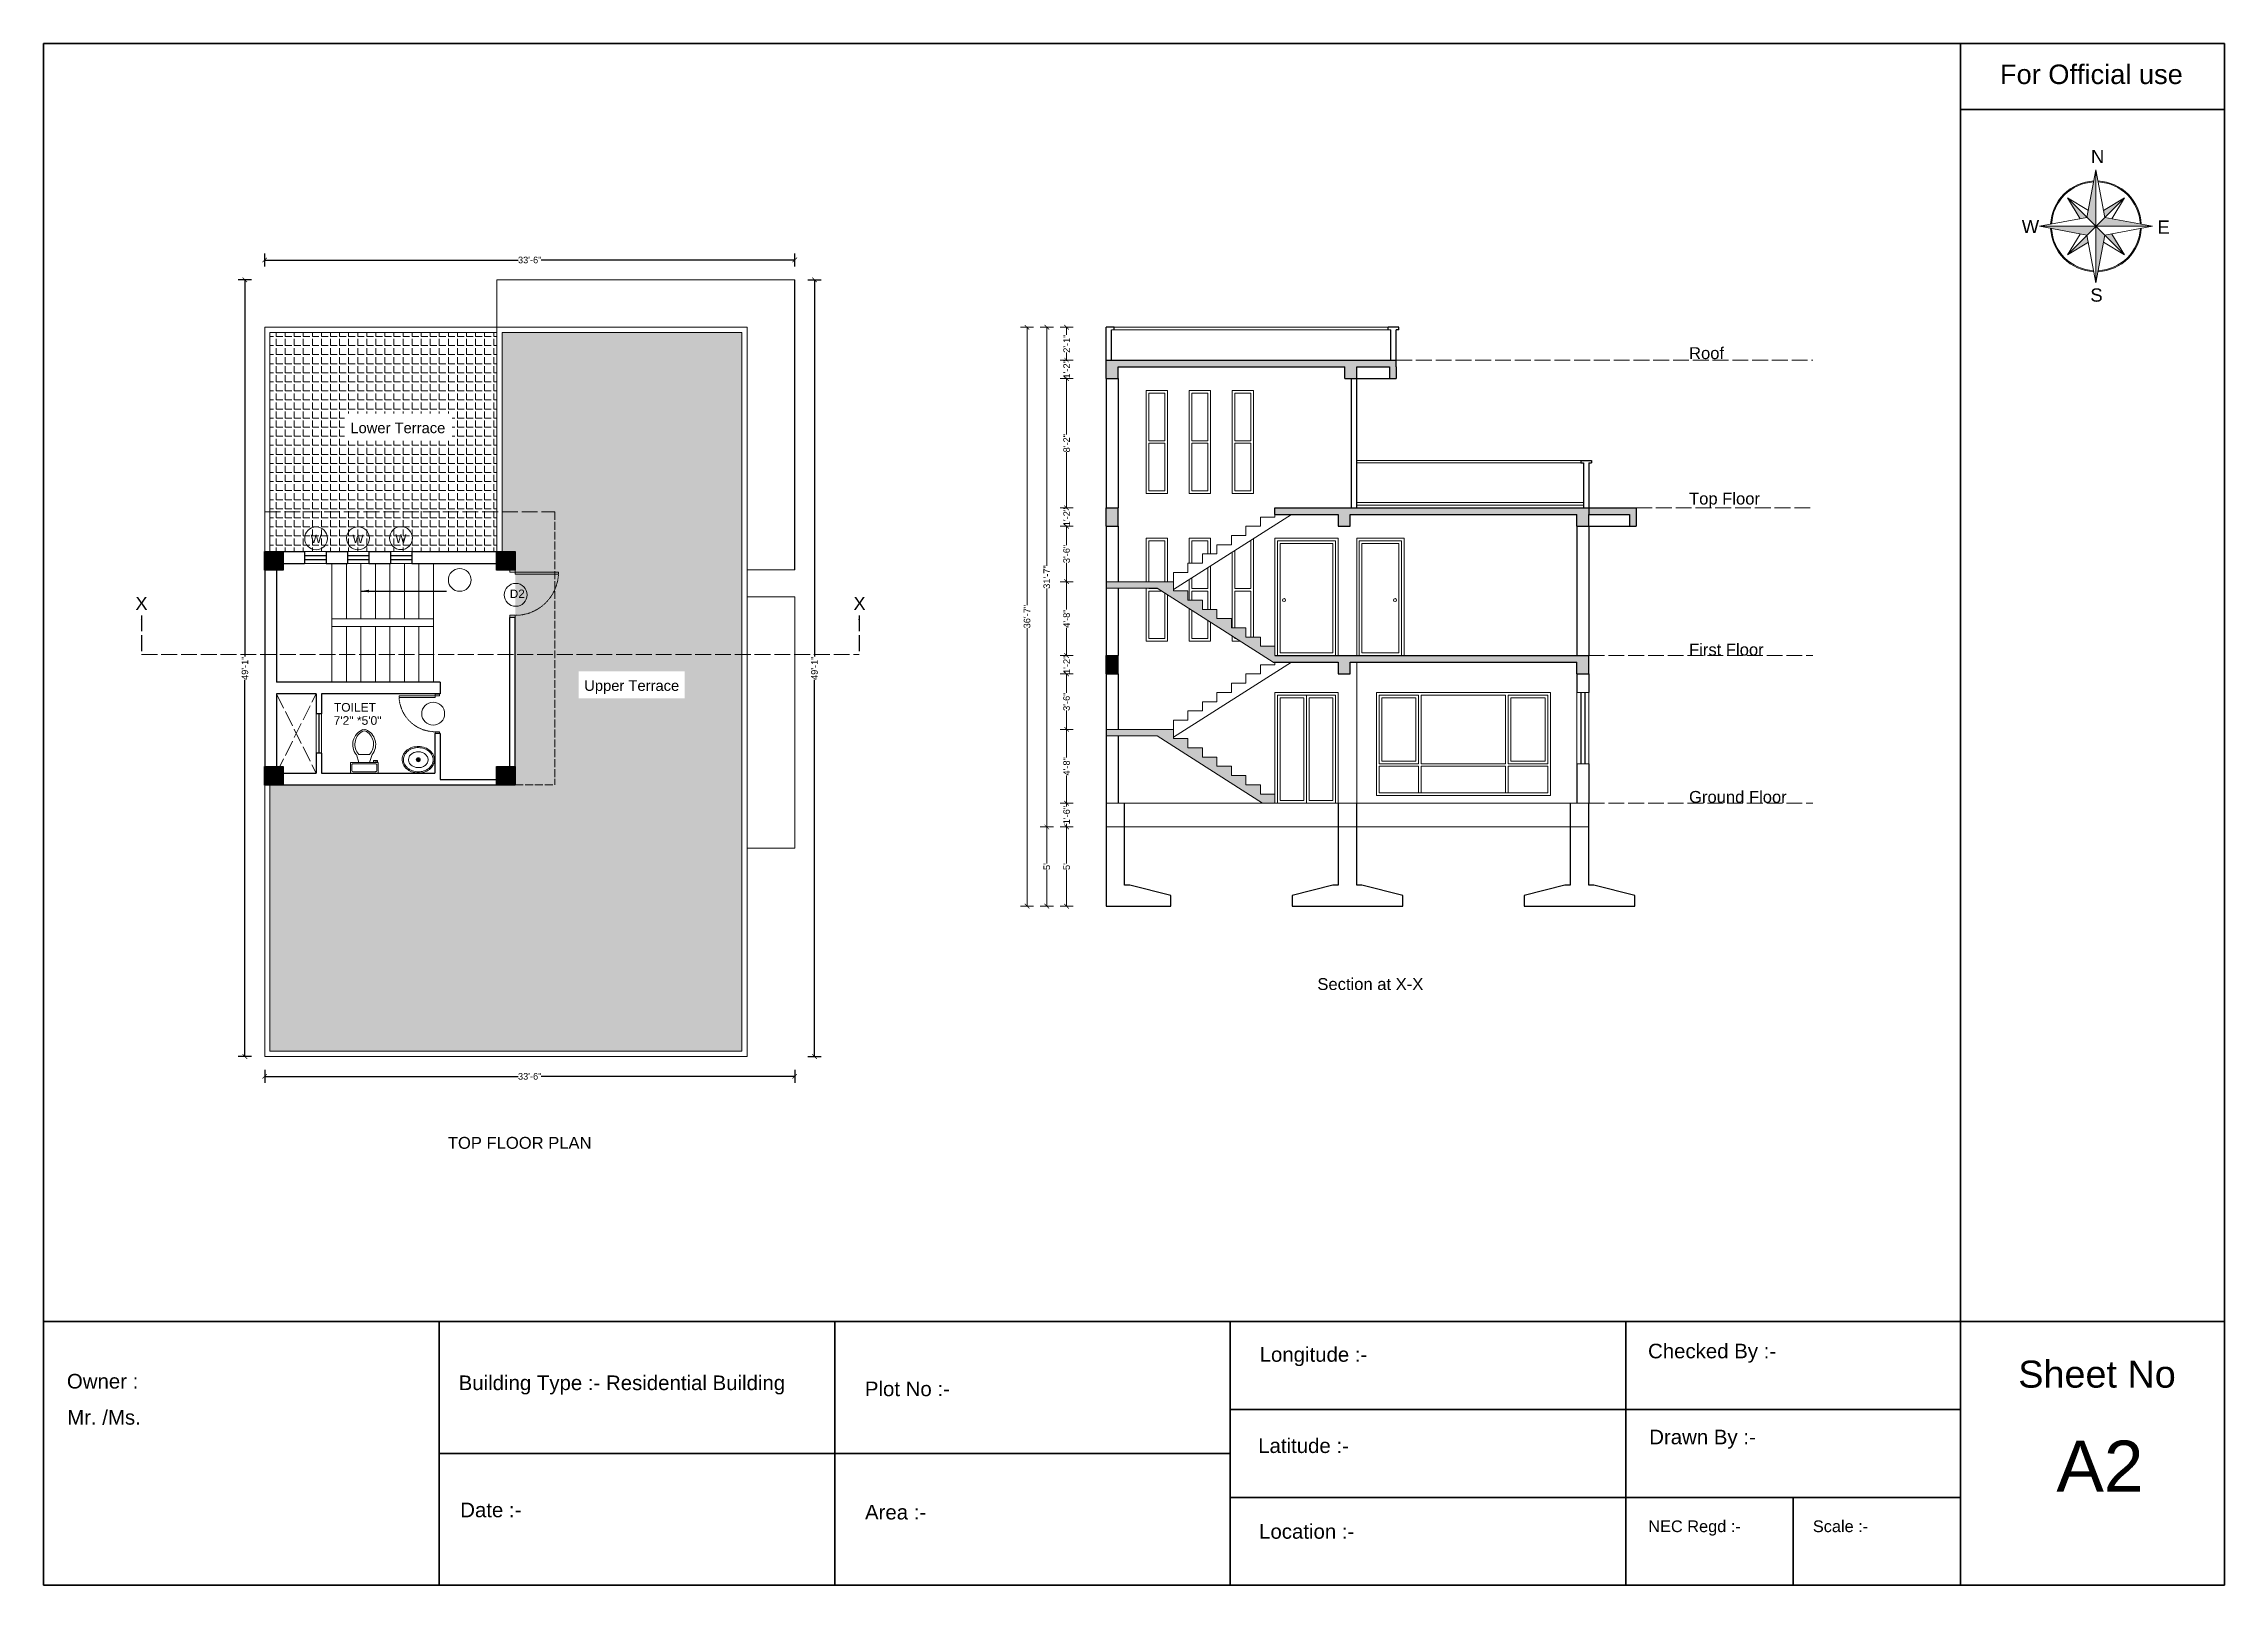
# Model space of a CAD drawing. Header units: inches. Extents: x 2970 to 17976, y 9207 to 14243.
# Drawn here: x 12003 to 13657, y 11276 to 12445 of the extents above; entities that cross this region are included whole.
import ezdxf

# ---------------------------------------------------------------- set-up
doc = ezdxf.new("R2010")
doc.units = ezdxf.units.IN
doc.header["$PDMODE"] = 34
doc.linetypes.add('ACAD_ISO02W100', pattern=[15, 12, -3])
doc.linetypes.add('HIDDEN4', pattern=[0.09375, 0.0625, -0.03125])
for name, color, linetype, lineweight in [('balcony', 212, 'Continuous', 13), ('boundary line', 20, 'Continuous', 35), ('DIMENSION', 134, 'Continuous', 15), ('ele front', 30, 'Continuous', 13), ('elev back', 170, 'Continuous', 9), ('footing', 234, 'Continuous', 30), ('furniture', 11, 'Continuous', 13), ('hatch', 183, 'Continuous', 5), ('hatch 2', 103, 'ACAD_ISO02W100', 13), ('north', 18, 'Continuous', 13), ('opening elevation', 203, 'Continuous', 13), ('pillar', 40, 'Continuous', 30), ('section', 231, 'ACAD_ISO02W100', 15), ('Slab and beam', 222, 'Continuous', 30), ('stairs', 4, 'Continuous', 13), ('TEXT', 30, 'Continuous', 13), ('TOP', 62, 'Continuous', 9), ('wall', 60, 'Continuous', 30), ('window section', 185, 'Continuous', 30), ('window sill', 103, 'Continuous', 13)]:
    doc.layers.add(name, color=color, linetype=linetype, lineweight=lineweight)
doc.styles.get("Standard").update_dxf_attribs({"font": 'arial.ttf'})
doc.dimstyles.get("Standard").update_dxf_attribs({"dimtxt": 5, "dimasz": 3.5, "dimexe": 5, "dimexo": 3, "dimgap": 0.09, "dimtad": 0, "dimdec": 0, "dimzin": 0, "dimdsep": 46, "dimlunit": 4, "dimtxsty": 'Standard', "dimblk": 'ARCHTICK', "dimcen": 0.09, "dimadec": 0, "dimazin": 0, "dimtfac": 1, "dimtdec": 0, "dimtofl": 0, "dimtmove": 0, "dimatfit": 3, "dimfxl": 5, "dimfxlon": 1, "dimtolj": 1, "dimtzin": 0, "dimarcsym": 0})

msp = doc.modelspace()

# ---------------------------------------------------------------- texts
at = {"layer": 'TEXT', "attachment_point": 1}
for s, width, gutter_width, insert, char_height in [('For Official use', 147.687, 73.8, (13486.4, 12429.1), 14.765), ('Longitude :-', 110.765, 55.4, (12924.9, 11456.6), 11.074), ('Checked By :- ', 110.765, 55.4, (13219.5, 11459.2), 11.074), ('Sheet No ', 134.002, 5.68, (13500.3, 11446.4), 20.51), ('Owner :', 110.765, 55.4, (12020.3, 11436.3), 11.07), ('Building Type :- Residential Building ', 287.041, 55.4, (12317.4, 11435.1), 11.074), ('Plot No :-', 110.765, 55.4, (12625.5, 11430.5), 11.07), ('Mr. /Ms.', 110.765, 55.4, (12020.5, 11408.9), 11.07), ('Latitude :-', 110.765, 55.4, (12923.8, 11387.4), 11.074), ('Drawn By :-', 110.765, 55.4, (13220.4, 11394), 11.074), ('A2', 71.576, 193.3, (13529.2, 11385.7), 38.67), ('Date :-', 110.765, 55.4, (12318.6, 11338.7), 11.07), ('Area :-', 110.765, 55.4, (12625.6, 11337), 11.07), ('Location :-', 110.765, 55.4, (12924.5, 11322.4), 11.074), ('NEC Regd :-', 88.612, 44.3, (13219.7, 11325.2), 8.859), ('Scale :-', 88.612, 44.3, (13344.5, 11325.2), 8.86)]:
    msp.add_mtext_dynamic_manual_height_columns(s, width=width, gutter_width=gutter_width, heights=[0], dxfattribs=dict(at, insert=insert, char_height=char_height))

# ---------------------------------------------------------------- blocks, each defined once
blk = doc.blocks.new('pillar')
h = blk.add_hatch(color=256)
h.dxf.hatch_style = 1
h.paths.add_polyline_path([(2623, 2262.4), (2637, 2262.4), (2637, 2276.4), (2623, 2276.4)])
blk.add_lwpolyline([(2623, 2276.4), (2637, 2276.4), (2637, 2262.4), (2623, 2262.4)], close=True)
blk = doc.blocks.new('Sink - Oval top')
for p, q in [((-1, 0), (1, 0)), ((0, 1), (0, -1))]:
    blk.add_line(p, q)
at = {"linetype": 'Continuous'}
for points in [[(-12.2, 0.4, 0.117634), (-11.5, -3.4, 0.104469), (-8.9, -6.8, 0.090016), (-5.1, -9.1, 0.08192), (-0.3, -10, 0.08192), (4.5, -9.4, 0.090016), (8.4, -7.4, 0.104469), (11.2, -4.1, 0.117634), (12.2, -0.4, 0.117634), (11.5, 3.4, 0.104469), (8.9, 6.8, 0.090016), (5.1, 9.1, 0.08192), (0.3, 10, 0.08192), (-4.5, 9.4, 0.090016), (-8.4, 7.4, 0.104469), (-11.2, 4.1, 0.117634)], [(-11.3, 0.2, 0.118622), (-10.5, -3.3, 0.104678), (-8.1, -6.4, 0.089562), (-4.5, -8.4, 0.081185), (-0.1, -9.2, 0.081185), (4.3, -8.5, 0.089562), (7.9, -6.6, 0.104678), (10.4, -3.5, 0.118622), (11.3, -0.2, 0.118622), (10.5, 3.3, 0.104678), (8.1, 6.4, 0.089562), (4.5, 8.4, 0.081185), (0.1, 9.2, 0.081185), (-4.3, 8.5, 0.089562), (-7.9, 6.6, 0.104678), (-10.4, 3.5, 0.118622)], [(-7.4, 0.1, 0.118283), (-6.9, -2.2, 0.104607), (-5.3, -4.2, 0.089718), (-3, -5.5, 0.081436), (-0.1, -6, 0.081436), (2.8, -5.6, 0.089718), (5.2, -4.3, 0.104607), (6.9, -2.3, 0.118283), (7.4, -0.1, 0.118283), (6.9, 2.2, 0.104607), (5.3, 4.2, 0.089718), (3, 5.5, 0.081436), (0.1, 6, 0.081436), (-2.8, 5.6, 0.089718), (-5.2, 4.3, 0.104607), (-6.9, 2.3, 0.118283)]]:
    blk.add_lwpolyline(points, format="xyb", close=True, dxfattribs=at)
for radius in [1.5, 1]:
    blk.add_circle((0, 0), radius)
blk = doc.blocks.new('Toilet - top')
for p, q in [((-10, -8.5), (-8, -8.5)), ((-10, -9.5), (-10, -8.5)), ((-7, -9.5), (-10, -9.5)), ((-8, -8.5), (-8, -8)), ((-7, -8), (-7, -9.5)), ((-4, -8), (-6, -14)), ((4, -14), (-4, -14)), ((4, -8), (6, -14)), ((9.5, -6), (9.5, -2))]:
    blk.add_line(p, q)
blk.add_lwpolyline([(10.5, -8), (10.5, 0), (-10.5, 0), (-10.5, -8)], close=True)
for points in [[(-9.5, -2), (-9.5, -6)], [(8.5, -1), (-8.5, -1)], [(-8.5, -7), (8.5, -7)]]:
    blk.add_lwpolyline(points)
for centre, radius, start, end in [((-8.6, -1.9), 0.884, 81.8699, 188.1301), ((-8.6, -6.1), 0.884, 171.8699, 278.1301), ((3.5, -21.6), 12.2, 141.4691, 247.9714), ((4.2, -21.8), 11.3, 136.3677, 238.9468), ((-3.5, -21.6), 12.2, 292.0284, 38.5307), ((-4.2, -21.8), 11.3, 301.053, 43.6321), ((8.6, -1.9), 0.884, 351.8699, 98.1301), ((8.6, -6.1), 0.884, 261.8699, 8.1301), ((0, -27.9), 4, 245.7318, 294.2682), ((0, -29), 4, 254.8605, 285.1395)]:
    blk.add_arc(centre, radius, start, end)
blk = doc.blocks.new('A$C0CE462CD')
for p, q in [((860, 100), (860, 0)), ((860, 0), (894, 0))]:
    blk.add_line(p, q)
for points in [[(860, 100), (860, 920), (818, 920), (818, 100)], [(0, 10), (6, 10), (6, 90), (0, 90)], [(894, 10), (900, 10), (900, 90), (894, 90)]]:
    blk.add_lwpolyline(points, close=True)
for points in [[(6, 0), (40, 0), (40, 100), (6, 100)], [(6, 100), (6, 0)], [(860, 100), (894, 100), (894, 0)]]:
    blk.add_lwpolyline(points)
at = {"linetype": 'HIDDEN4'}
blk.add_arc((859, 102), 819, 92.8508, 180.1309, dxfattribs=at)
blk = doc.blocks.new('_ArchTick')
at = {"color": 0, "linetype": 'ByBlock', "const_width": 0.15}
blk.add_lwpolyline([(-0.5, -0.5), (0.5, 0.5)], dxfattribs=at)
blk = doc.blocks.new('*D81')
at = {"layer": 'Defpoints', "color": 0, "transparency": 16777216}
for p in [(4368.9, 4965.7), (4368.9, 4376.7), (4383.9, 4376.7)]:
    blk.add_point(p, dxfattribs=at)
at = {"layer": 'DIMENSION', "color": 0, "lineweight": -2, "transparency": 16777216}
for p, q in [((4378.9, 4965.7), (4388.9, 4965.7)), ((4383.9, 4965.7), (4383.9, 4680)), ((4383.9, 4376.7), (4383.9, 4662.4)), ((4378.9, 4376.7), (4388.9, 4376.7))]:
    blk.add_line(p, q, dxfattribs=at)
at = {"layer": 'DIMENSION', "color": 0, "lineweight": -2, "transparency": 16777216, "xscale": 3.5, "yscale": 3.5, "zscale": 3.5}
for p, rotation in [((4383.9, 4965.7), 90), ((4383.9, 4376.7), 270)]:
    blk.add_blockref('_ArchTick', p, dxfattribs=dict(at, rotation=rotation))
at = {"layer": 'DIMENSION', "color": 0, "transparency": 16777216, "insert": (4383.9, 4671.2), "char_height": 5, "attachment_point": 5, "rotation": 90}
blk.add_mtext('\\A1;49\'-1"', dxfattribs=at)
blk = doc.blocks.new('*D200')
at = {"layer": 'Defpoints', "color": 0, "transparency": 16777216}
for p in [(3966.9, 4376.7), (4368.9, 4376.7), (4368.9, 4361.7)]:
    blk.add_point(p, dxfattribs=at)
at = {"layer": 'DIMENSION', "color": 0, "lineweight": -2, "transparency": 16777216}
for p, q in [((3966.9, 4366.7), (3966.9, 4356.7)), ((4368.9, 4366.7), (4368.9, 4356.7)), ((3966.9, 4361.7), (4159.2, 4361.7)), ((4368.9, 4361.7), (4176.5, 4361.7))]:
    blk.add_line(p, q, dxfattribs=at)
at = {"layer": 'DIMENSION', "color": 0, "lineweight": -2, "transparency": 16777216, "xscale": 3.5, "yscale": 3.5, "zscale": 3.5, "rotation": 180}
blk.add_blockref('_ArchTick', (3966.9, 4361.7), dxfattribs=at)
at = {"layer": 'DIMENSION', "color": 0, "lineweight": -2, "transparency": 16777216, "xscale": 3.5, "yscale": 3.5, "zscale": 3.5}
blk.add_blockref('_ArchTick', (4368.9, 4361.7), dxfattribs=at)
at = {"layer": 'DIMENSION', "color": 0, "transparency": 16777216, "insert": (4167.9, 4361.7), "char_height": 5, "attachment_point": 5}
blk.add_mtext('\\A1;33\'-6"', dxfattribs=at)
blk = doc.blocks.new('*D201')
at = {"layer": 'Defpoints', "color": 0, "transparency": 16777216}
for p in [(4368.9, 4980.7), (3966.9, 4929.7), (4368.9, 4929.7)]:
    blk.add_point(p, dxfattribs=at)
at = {"layer": 'DIMENSION', "color": 0, "lineweight": -2, "transparency": 16777216}
for p, q in [((3966.9, 4975.7), (3966.9, 4985.7)), ((3966.9, 4980.7), (4159.2, 4980.7)), ((4368.9, 4980.7), (4176.5, 4980.7)), ((4368.9, 4975.7), (4368.9, 4985.7))]:
    blk.add_line(p, q, dxfattribs=at)
at = {"layer": 'DIMENSION', "color": 0, "lineweight": -2, "transparency": 16777216, "xscale": 3.5, "yscale": 3.5, "zscale": 3.5, "rotation": 180}
blk.add_blockref('_ArchTick', (3966.9, 4980.7), dxfattribs=at)
at = {"layer": 'DIMENSION', "color": 0, "lineweight": -2, "transparency": 16777216, "xscale": 3.5, "yscale": 3.5, "zscale": 3.5}
blk.add_blockref('_ArchTick', (4368.9, 4980.7), dxfattribs=at)
at = {"layer": 'DIMENSION', "color": 0, "transparency": 16777216, "insert": (4167.9, 4980.7), "char_height": 5, "attachment_point": 5}
blk.add_mtext('\\A1;33\'-6"', dxfattribs=at)
blk = doc.blocks.new('*D202')
at = {"layer": 'Defpoints', "color": 0, "transparency": 16777216}
for p in [(3951.9, 4965.7), (3966.9, 4965.7), (3966.9, 4376.7)]:
    blk.add_point(p, dxfattribs=at)
at = {"layer": 'DIMENSION', "color": 0, "lineweight": -2, "transparency": 16777216}
for p, q in [((3956.9, 4965.7), (3946.9, 4965.7)), ((3951.9, 4965.7), (3951.9, 4680)), ((3951.9, 4376.7), (3951.9, 4662.4)), ((3956.9, 4376.7), (3946.9, 4376.7))]:
    blk.add_line(p, q, dxfattribs=at)
at = {"layer": 'DIMENSION', "color": 0, "lineweight": -2, "transparency": 16777216, "xscale": 3.5, "yscale": 3.5, "zscale": 3.5}
for p, rotation in [((3951.9, 4965.7), 90), ((3951.9, 4376.7), 270)]:
    blk.add_blockref('_ArchTick', p, dxfattribs=dict(at, rotation=rotation))
at = {"layer": 'DIMENSION', "color": 0, "transparency": 16777216, "insert": (3951.9, 4671.2), "char_height": 5, "attachment_point": 5, "rotation": 90}
blk.add_mtext('\\A1;49\'-1"', dxfattribs=at)
blk = doc.blocks.new('*D224')
at = {"layer": 'Defpoints', "color": 0, "transparency": 16777216}
for p in [(14527.2, 12949.2), (14557.2, 12949.2), (14557.2, 12889.2)]:
    blk.add_point(p, dxfattribs=at)
at = {"layer": 'DIMENSION', "color": 0, "lineweight": -2, "transparency": 16777216}
for p, q in [((14532.2, 12949.2), (14522.2, 12949.2)), ((14527.2, 12949.2), (14527.2, 12921.6)), ((14527.2, 12889.2), (14527.2, 12916.8)), ((14532.2, 12889.2), (14522.2, 12889.2))]:
    blk.add_line(p, q, dxfattribs=at)
at = {"layer": 'DIMENSION', "color": 0, "lineweight": -2, "transparency": 16777216, "xscale": 3.5, "yscale": 3.5, "zscale": 3.5}
for p, rotation in [((14527.2, 12949.2), 90), ((14527.2, 12889.2), 270)]:
    blk.add_blockref('_ArchTick', p, dxfattribs=dict(at, rotation=rotation))
at = {"layer": 'DIMENSION', "color": 0, "transparency": 16777216, "insert": (14527.2, 12919.2), "char_height": 5, "attachment_point": 5, "rotation": 90}
blk.add_mtext("\\A1;5'", dxfattribs=at)
blk = doc.blocks.new('*D225')
at = {"layer": 'Defpoints', "color": 0, "transparency": 16777216}
for p in [(14527.2, 12967.2), (14557.2, 12967.2), (14557.2, 12949.2)]:
    blk.add_point(p, dxfattribs=at)
at = {"layer": 'DIMENSION', "color": 0, "lineweight": -2, "transparency": 16777216}
for p, q in [((14532.2, 12967.2), (14522.2, 12967.2)), ((14527.2, 12967.2), (14527.2, 12964.7)), ((14527.2, 12949.2), (14527.2, 12951.7)), ((14532.2, 12949.2), (14522.2, 12949.2))]:
    blk.add_line(p, q, dxfattribs=at)
at = {"layer": 'DIMENSION', "color": 0, "lineweight": -2, "transparency": 16777216, "xscale": 3.5, "yscale": 3.5, "zscale": 3.5}
for p, rotation in [((14527.2, 12967.2), 90), ((14527.2, 12949.2), 270)]:
    blk.add_blockref('_ArchTick', p, dxfattribs=dict(at, rotation=rotation))
at = {"layer": 'DIMENSION', "color": 0, "transparency": 16777216, "insert": (14527.2, 12958.2), "char_height": 5, "attachment_point": 5, "rotation": 90}
blk.add_mtext('\\A1;1\'-6"', dxfattribs=at)
blk = doc.blocks.new('*D226')
at = {"layer": 'Defpoints', "color": 0, "transparency": 16777216}
for p in [(14527.2, 13023.2), (14557.2, 13023.2), (14557.2, 12967.2)]:
    blk.add_point(p, dxfattribs=at)
at = {"layer": 'DIMENSION', "color": 0, "lineweight": -2, "transparency": 16777216}
for p, q in [((14532.2, 13023.2), (14522.2, 13023.2)), ((14527.2, 13023.2), (14527.2, 13002)), ((14527.2, 12967.2), (14527.2, 12988.3)), ((14532.2, 12967.2), (14522.2, 12967.2))]:
    blk.add_line(p, q, dxfattribs=at)
at = {"layer": 'DIMENSION', "color": 0, "lineweight": -2, "transparency": 16777216, "xscale": 3.5, "yscale": 3.5, "zscale": 3.5}
for p, rotation in [((14527.2, 13023.2), 90), ((14527.2, 12967.2), 270)]:
    blk.add_blockref('_ArchTick', p, dxfattribs=dict(at, rotation=rotation))
at = {"layer": 'DIMENSION', "color": 0, "transparency": 16777216, "insert": (14527.2, 12995.2), "char_height": 5, "attachment_point": 5, "rotation": 90}
blk.add_mtext('\\A1;4\'-8"', dxfattribs=at)
blk = doc.blocks.new('*D227')
at = {"layer": 'Defpoints', "color": 0, "transparency": 16777216}
for p in [(14527.2, 13065.2), (14557.2, 13065.2), (14557.2, 13023.2)]:
    blk.add_point(p, dxfattribs=at)
at = {"layer": 'DIMENSION', "color": 0, "lineweight": -2, "transparency": 16777216}
for p, q in [((14532.2, 13065.2), (14522.2, 13065.2)), ((14527.2, 13065.2), (14527.2, 13050.9)), ((14527.2, 13023.2), (14527.2, 13037.4)), ((14532.2, 13023.2), (14522.2, 13023.2))]:
    blk.add_line(p, q, dxfattribs=at)
at = {"layer": 'DIMENSION', "color": 0, "lineweight": -2, "transparency": 16777216, "xscale": 3.5, "yscale": 3.5, "zscale": 3.5}
for p, rotation in [((14527.2, 13065.2), 90), ((14527.2, 13023.2), 270)]:
    blk.add_blockref('_ArchTick', p, dxfattribs=dict(at, rotation=rotation))
at = {"layer": 'DIMENSION', "color": 0, "transparency": 16777216, "insert": (14527.2, 13044.2), "char_height": 5, "attachment_point": 5, "rotation": 90}
blk.add_mtext('\\A1;3\'-6"', dxfattribs=at)
blk = doc.blocks.new('*D228')
at = {"layer": 'Defpoints', "color": 0, "transparency": 16777216}
for p in [(14527.2, 13079.2), (14557.2, 13079.2), (14557.2, 13065.2)]:
    blk.add_point(p, dxfattribs=at)
at = {"layer": 'DIMENSION', "color": 0, "lineweight": -2, "transparency": 16777216}
for p, q in [((14532.2, 13079.2), (14522.2, 13079.2)), ((14527.2, 13079.2), (14527.2, 13078.7)), ((14532.2, 13065.2), (14522.2, 13065.2)), ((14527.2, 13065.2), (14527.2, 13065.7))]:
    blk.add_line(p, q, dxfattribs=at)
at = {"layer": 'DIMENSION', "color": 0, "lineweight": -2, "transparency": 16777216, "xscale": 3.5, "yscale": 3.5, "zscale": 3.5}
for p, rotation in [((14527.2, 13079.2), 90), ((14527.2, 13065.2), 270)]:
    blk.add_blockref('_ArchTick', p, dxfattribs=dict(at, rotation=rotation))
at = {"layer": 'DIMENSION', "color": 0, "transparency": 16777216, "insert": (14527.2, 13072.2), "char_height": 5, "attachment_point": 5, "rotation": 90}
blk.add_mtext('\\A1;1\'-2"', dxfattribs=at)
blk = doc.blocks.new('*D229')
at = {"layer": 'Defpoints', "color": 0, "transparency": 16777216}
for p in [(14527.2, 13135.2), (14557.2, 13135.2), (14557.2, 13079.2)]:
    blk.add_point(p, dxfattribs=at)
at = {"layer": 'DIMENSION', "color": 0, "lineweight": -2, "transparency": 16777216}
for p, q in [((14532.2, 13135.2), (14522.2, 13135.2)), ((14527.2, 13135.2), (14527.2, 13114)), ((14527.2, 13079.2), (14527.2, 13100.3)), ((14532.2, 13079.2), (14522.2, 13079.2))]:
    blk.add_line(p, q, dxfattribs=at)
at = {"layer": 'DIMENSION', "color": 0, "lineweight": -2, "transparency": 16777216, "xscale": 3.5, "yscale": 3.5, "zscale": 3.5}
for p, rotation in [((14527.2, 13135.2), 90), ((14527.2, 13079.2), 270)]:
    blk.add_blockref('_ArchTick', p, dxfattribs=dict(at, rotation=rotation))
at = {"layer": 'DIMENSION', "color": 0, "transparency": 16777216, "insert": (14527.2, 13107.2), "char_height": 5, "attachment_point": 5, "rotation": 90}
blk.add_mtext('\\A1;4\'-8"', dxfattribs=at)
blk = doc.blocks.new('*D230')
at = {"layer": 'Defpoints', "color": 0, "transparency": 16777216}
for p in [(14527.2, 13177.2), (14557.2, 13177.2), (14557.2, 13135.2)]:
    blk.add_point(p, dxfattribs=at)
at = {"layer": 'DIMENSION', "color": 0, "lineweight": -2, "transparency": 16777216}
for p, q in [((14532.2, 13177.2), (14522.2, 13177.2)), ((14527.2, 13177.2), (14527.2, 13162.9)), ((14527.2, 13135.2), (14527.2, 13149.4)), ((14532.2, 13135.2), (14522.2, 13135.2))]:
    blk.add_line(p, q, dxfattribs=at)
at = {"layer": 'DIMENSION', "color": 0, "lineweight": -2, "transparency": 16777216, "xscale": 3.5, "yscale": 3.5, "zscale": 3.5}
for p, rotation in [((14527.2, 13177.2), 90), ((14527.2, 13135.2), 270)]:
    blk.add_blockref('_ArchTick', p, dxfattribs=dict(at, rotation=rotation))
at = {"layer": 'DIMENSION', "color": 0, "transparency": 16777216, "insert": (14527.2, 13156.2), "char_height": 5, "attachment_point": 5, "rotation": 90}
blk.add_mtext('\\A1;3\'-6"', dxfattribs=at)
blk = doc.blocks.new('*D231')
at = {"layer": 'Defpoints', "color": 0, "transparency": 16777216}
for p in [(14527.2, 13191.2), (14557.2, 13191.2), (14557.2, 13177.2)]:
    blk.add_point(p, dxfattribs=at)
at = {"layer": 'DIMENSION', "color": 0, "lineweight": -2, "transparency": 16777216}
for p, q in [((14532.2, 13191.2), (14522.2, 13191.2)), ((14527.2, 13191.2), (14527.2, 13190.7)), ((14532.2, 13177.2), (14522.2, 13177.2)), ((14527.2, 13177.2), (14527.2, 13177.7))]:
    blk.add_line(p, q, dxfattribs=at)
at = {"layer": 'DIMENSION', "color": 0, "lineweight": -2, "transparency": 16777216, "xscale": 3.5, "yscale": 3.5, "zscale": 3.5}
for p, rotation in [((14527.2, 13191.2), 90), ((14527.2, 13177.2), 270)]:
    blk.add_blockref('_ArchTick', p, dxfattribs=dict(at, rotation=rotation))
at = {"layer": 'DIMENSION', "color": 0, "transparency": 16777216, "insert": (14527.2, 13184.2), "char_height": 5, "attachment_point": 5, "rotation": 90}
blk.add_mtext('\\A1;1\'-2"', dxfattribs=at)
blk = doc.blocks.new('*D232')
at = {"layer": 'Defpoints', "color": 0, "transparency": 16777216}
for p in [(14527.2, 13289.2), (14557.2, 13289.2), (14557.2, 13191.2)]:
    blk.add_point(p, dxfattribs=at)
at = {"layer": 'DIMENSION', "color": 0, "lineweight": -2, "transparency": 16777216}
for p, q in [((14532.2, 13289.2), (14522.2, 13289.2)), ((14527.2, 13289.2), (14527.2, 13246.9)), ((14527.2, 13191.2), (14527.2, 13233.4)), ((14532.2, 13191.2), (14522.2, 13191.2))]:
    blk.add_line(p, q, dxfattribs=at)
at = {"layer": 'DIMENSION', "color": 0, "lineweight": -2, "transparency": 16777216, "xscale": 3.5, "yscale": 3.5, "zscale": 3.5}
for p, rotation in [((14527.2, 13289.2), 90), ((14527.2, 13191.2), 270)]:
    blk.add_blockref('_ArchTick', p, dxfattribs=dict(at, rotation=rotation))
at = {"layer": 'DIMENSION', "color": 0, "transparency": 16777216, "insert": (14527.2, 13240.2), "char_height": 5, "attachment_point": 5, "rotation": 90}
blk.add_mtext('\\A1;8\'-2"', dxfattribs=at)
blk = doc.blocks.new('*D233')
at = {"layer": 'Defpoints', "color": 0, "transparency": 16777216}
for p in [(14527.2, 13303.2), (14557.2, 13303.2), (14557.2, 13289.2)]:
    blk.add_point(p, dxfattribs=at)
at = {"layer": 'DIMENSION', "color": 0, "lineweight": -2, "transparency": 16777216}
for p, q in [((14532.2, 13303.2), (14522.2, 13303.2)), ((14527.2, 13303.2), (14527.2, 13302.7)), ((14532.2, 13289.2), (14522.2, 13289.2)), ((14527.2, 13289.2), (14527.2, 13289.7))]:
    blk.add_line(p, q, dxfattribs=at)
at = {"layer": 'DIMENSION', "color": 0, "lineweight": -2, "transparency": 16777216, "xscale": 3.5, "yscale": 3.5, "zscale": 3.5}
for p, rotation in [((14527.2, 13303.2), 90), ((14527.2, 13289.2), 270)]:
    blk.add_blockref('_ArchTick', p, dxfattribs=dict(at, rotation=rotation))
at = {"layer": 'DIMENSION', "color": 0, "transparency": 16777216, "insert": (14527.2, 13296.2), "char_height": 5, "attachment_point": 5, "rotation": 90}
blk.add_mtext('\\A1;1\'-2"', dxfattribs=at)
blk = doc.blocks.new('*D234')
at = {"layer": 'Defpoints', "color": 0, "transparency": 16777216}
for p in [(14527.2, 13328.1), (14557.2, 13328.1), (14557.2, 13303.2)]:
    blk.add_point(p, dxfattribs=at)
at = {"layer": 'DIMENSION', "color": 0, "lineweight": -2, "transparency": 16777216}
for p, q in [((14532.2, 13328.1), (14522.2, 13328.1)), ((14527.2, 13328.1), (14527.2, 13322.4)), ((14532.2, 13303.2), (14522.2, 13303.2)), ((14527.2, 13303.2), (14527.2, 13308.9))]:
    blk.add_line(p, q, dxfattribs=at)
at = {"layer": 'DIMENSION', "color": 0, "lineweight": -2, "transparency": 16777216, "xscale": 3.5, "yscale": 3.5, "zscale": 3.5}
for p, rotation in [((14527.2, 13328.1), 90), ((14527.2, 13303.2), 270)]:
    blk.add_blockref('_ArchTick', p, dxfattribs=dict(at, rotation=rotation))
at = {"layer": 'DIMENSION', "color": 0, "transparency": 16777216, "insert": (14527.2, 13315.7), "char_height": 5, "attachment_point": 5, "rotation": 90}
blk.add_mtext('\\A1;2\'-1"', dxfattribs=at)
blk = doc.blocks.new('*D235')
at = {"layer": 'Defpoints', "color": 0, "transparency": 16777216}
for p in [(14527.2, 12949.2), (14557.2, 12949.2), (14557.2, 12889.2)]:
    blk.add_point(p, dxfattribs=at)
at = {"layer": 'DIMENSION', "color": 0, "lineweight": -2, "transparency": 16777216}
for p, q in [((14532.2, 12949.2), (14522.2, 12949.2)), ((14527.2, 12949.2), (14527.2, 12921.6)), ((14527.2, 12889.2), (14527.2, 12916.8)), ((14532.2, 12889.2), (14522.2, 12889.2))]:
    blk.add_line(p, q, dxfattribs=at)
at = {"layer": 'DIMENSION', "color": 0, "lineweight": -2, "transparency": 16777216, "xscale": 3.5, "yscale": 3.5, "zscale": 3.5}
for p, rotation in [((14527.2, 12949.2), 90), ((14527.2, 12889.2), 270)]:
    blk.add_blockref('_ArchTick', p, dxfattribs=dict(at, rotation=rotation))
at = {"layer": 'DIMENSION', "color": 0, "transparency": 16777216, "insert": (14527.2, 12919.2), "char_height": 5, "attachment_point": 5, "rotation": 90}
blk.add_mtext("\\A1;5'", dxfattribs=at)
blk = doc.blocks.new('*D221')
at = {"layer": 'Defpoints', "color": 0, "transparency": 16777216}
for p in [(14512.2, 12949.2), (14557.2, 12949.2), (14557.2, 12889.2)]:
    blk.add_point(p, dxfattribs=at)
at = {"layer": 'DIMENSION', "color": 0, "lineweight": -2, "transparency": 16777216}
for p, q in [((14517.2, 12949.2), (14507.2, 12949.2)), ((14512.2, 12949.2), (14512.2, 12921.6)), ((14512.2, 12889.2), (14512.2, 12916.8)), ((14517.2, 12889.2), (14507.2, 12889.2))]:
    blk.add_line(p, q, dxfattribs=at)
at = {"layer": 'DIMENSION', "color": 0, "lineweight": -2, "transparency": 16777216, "xscale": 3.5, "yscale": 3.5, "zscale": 3.5}
for p, rotation in [((14512.2, 12949.2), 90), ((14512.2, 12889.2), 270)]:
    blk.add_blockref('_ArchTick', p, dxfattribs=dict(at, rotation=rotation))
at = {"layer": 'DIMENSION', "color": 0, "transparency": 16777216, "insert": (14512.2, 12919.2), "char_height": 5, "attachment_point": 5, "rotation": 90}
blk.add_mtext("\\A1;5'", dxfattribs=at)
blk = doc.blocks.new('*D222')
at = {"layer": 'Defpoints', "color": 0, "transparency": 16777216}
for p in [(14512.2, 13328.1), (14557.2, 13328.1), (14557.2, 12949.2)]:
    blk.add_point(p, dxfattribs=at)
at = {"layer": 'DIMENSION', "color": 0, "lineweight": -2, "transparency": 16777216}
for p, q in [((14517.2, 13328.1), (14507.2, 13328.1)), ((14512.2, 13328.1), (14512.2, 13147.3)), ((14512.2, 12949.2), (14512.2, 13130)), ((14517.2, 12949.2), (14507.2, 12949.2))]:
    blk.add_line(p, q, dxfattribs=at)
at = {"layer": 'DIMENSION', "color": 0, "lineweight": -2, "transparency": 16777216, "xscale": 3.5, "yscale": 3.5, "zscale": 3.5}
for p, rotation in [((14512.2, 13328.1), 90), ((14512.2, 12949.2), 270)]:
    blk.add_blockref('_ArchTick', p, dxfattribs=dict(at, rotation=rotation))
at = {"layer": 'DIMENSION', "color": 0, "transparency": 16777216, "insert": (14512.2, 13138.7), "char_height": 5, "attachment_point": 5, "rotation": 90}
blk.add_mtext('\\A1;31\'-7"', dxfattribs=at)
blk = doc.blocks.new('*D223')
at = {"layer": 'Defpoints', "color": 0, "transparency": 16777216}
for p in [(14497.2, 13328.1), (14557.2, 13328.1), (14557.2, 12889.2)]:
    blk.add_point(p, dxfattribs=at)
at = {"layer": 'DIMENSION', "color": 0, "lineweight": -2, "transparency": 16777216}
for p, q in [((14502.2, 13328.1), (14492.2, 13328.1)), ((14497.2, 13328.1), (14497.2, 13117.3)), ((14497.2, 12889.2), (14497.2, 13100)), ((14502.2, 12889.2), (14492.2, 12889.2))]:
    blk.add_line(p, q, dxfattribs=at)
at = {"layer": 'DIMENSION', "color": 0, "lineweight": -2, "transparency": 16777216, "xscale": 3.5, "yscale": 3.5, "zscale": 3.5}
for p, rotation in [((14497.2, 13328.1), 90), ((14497.2, 12889.2), 270)]:
    blk.add_blockref('_ArchTick', p, dxfattribs=dict(at, rotation=rotation))
at = {"layer": 'DIMENSION', "color": 0, "transparency": 16777216, "insert": (14497.2, 13108.7), "char_height": 5, "attachment_point": 5, "rotation": 90}
blk.add_mtext('\\A1;36\'-7"', dxfattribs=at)
blk = doc.blocks.new('North direction')
at = {"layer": 'north', "true_color": 0x000000}
h = blk.add_hatch(color=18, dxfattribs=at)
h.dxf.hatch_style = 1
h.paths.add_polyline_path([(874.6, 9705.3), (875.9, 9705.1, 0.387364), (817.6, 9763.4), (817.9, 9762.1, -0.384383)])
h.paths.add_polyline_path([(811.7, 9762.1), (811.9, 9763.4, 0.387364), (753.6, 9705.1), (755, 9705.3, -0.384383)])
h.paths.add_polyline_path([(755, 9699.2), (753.6, 9699.4, 0.387364), (811.9, 9641.1), (811.7, 9642.5, -0.384383)])
h.paths.add_polyline_path([(875.9, 9699.4), (874.6, 9699.2, -0.384383), (817.9, 9642.5), (817.6, 9641.1, 0.387364)])
at = {"layer": 'stairs', "true_color": 0x000000}
h = blk.add_hatch(color=18, dxfattribs=at)
h.dxf.hatch_style = 1
h.paths.add_polyline_path([(814.8, 9778.4), (802.7, 9714.3), (814.8, 9702.3)])
h.paths.add_polyline_path([(891, 9702.3), (826.8, 9714.3), (814.8, 9702.3)])
h.paths.add_polyline_path([(814.8, 9626.1), (826.8, 9690.2), (814.8, 9702.3)])
h.paths.add_polyline_path([(738.6, 9702.3), (802.7, 9690.2), (814.8, 9702.3)])
h = blk.add_hatch(color=18, dxfattribs=at)
h.dxf.hatch_style = 1
h.paths.add_polyline_path([(776.3, 9740.8), (793.5, 9712.6), (802.7, 9714.3)])
h.paths.add_polyline_path([(776.3, 9663.7), (804.5, 9681), (802.7, 9690.2)])
h.paths.add_polyline_path([(853.3, 9663.7), (836, 9691.9), (826.8, 9690.2)])
h.paths.add_polyline_path([(825.1, 9723.5), (826.8, 9714.3), (853.3, 9740.8)])
at = {"layer": 'north'}
for radius, start, end in [(61.2, 92.6508, 177.3492), (61.2, 2.6508, 87.3492), (59.9, 92.9481, 177.0519), (59.9, 2.9481, 87.0519), (61.2, 182.6508, 267.3492), (59.9, 182.9481, 267.0519), (61.2, 272.6508, 357.3492), (59.9, 272.9481, 357.0519)]:
    blk.add_arc((814.8, 9702.3), radius, start, end, dxfattribs=at)
at = {"layer": 'stairs', "color": 18, "true_color": 0x000000}
for p, q in [((814.8, 9778.4), (802.7, 9714.3)), ((814.8, 9778.4), (814.8, 9626.1)), ((814.8, 9778.4), (826.8, 9714.3)), ((853.3, 9740.8), (776.3, 9663.7)), ((776.3, 9740.8), (853.3, 9663.7)), ((804.5, 9723.5), (776.3, 9740.8)), ((776.3, 9740.8), (793.5, 9712.6)), ((825.1, 9723.5), (853.3, 9740.8)), ((853.3, 9740.8), (836, 9712.6)), ((738.6, 9702.3), (802.7, 9714.3)), ((826.8, 9714.3), (891, 9702.3)), ((891, 9702.3), (738.6, 9702.3)), ((802.7, 9690.2), (738.6, 9702.3)), ((776.3, 9663.7), (793.5, 9691.9)), ((804.5, 9681), (776.3, 9663.7)), ((814.8, 9626.1), (802.7, 9690.2)), ((826.8, 9690.2), (814.8, 9626.1)), ((853.3, 9663.7), (825.1, 9681)), ((891, 9702.3), (826.8, 9690.2)), ((836, 9691.9), (853.3, 9663.7))]:
    blk.add_line(p, q, dxfattribs=at)
at = {"layer": 'stairs', "char_height": 17.862, "attachment_point": 1}
for s, width, insert in [('{\\C256;\\c0;N}', 17.862, (808, 9805.4)), ('{\\C256;\\c0;W}', 26.272, (714.7, 9711)), ('{\\C256;\\c0;E}', 17.862, (897.7, 9710.2)), ('{\\C256;\\c0;S}', 17.862, (807.2, 9618.6))]:
    blk.add_mtext_dynamic_manual_height_columns(s, width=width, gutter_width=223.3, heights=[0], dxfattribs=dict(at, insert=insert))
blk = doc.blocks.new('top floor plan')
at = {"layer": 'TOP', "transparency": 33554483}
h = blk.add_hatch(dxfattribs=at)
h.set_pattern_fill('ANGLE', color=256, scale=25)
h.set_pattern_definition([(0, (-697.9184, 2673.516), (0, 6.875), [5, -1.875]), (90, (-697.9184, 2673.516), (-6.875, 4e-16), [5, -1.875])])
h.paths.add_polyline_path([(4142.9, 4925.7), (3970.9, 4925.7), (3970.9, 4759.7), (4142.9, 4759.7)])
h.paths.add_polyline_path([(4027.4, 4843.7), (4027.4, 4864.2), (4109, 4864.2), (4109, 4843.7)], flags=16)
h = blk.add_hatch(dxfattribs=at)
h.set_pattern_fill('ANGLE', color=256, scale=25)
h.set_pattern_definition([(0, (-638.726, 2998.0004), (0, 6.875), [5, -1.875]), (90, (-638.726, 2998.0004), (-6.875, 4e-16), [5, -1.875])])
h.paths.add_polyline_path([(4328.9, 4925.7), (4146.9, 4925.7), (4146.9, 4759.7), (4156.9, 4759.7), (4156.9, 4582.7), (3970.9, 4582.7), (3970.9, 4380.7), (4328.9, 4380.7)])
h.paths.add_polyline_path([(4285.4, 4668.8), (4285.4, 4648.4), (4205.1, 4648.4), (4205.1, 4668.8)], flags=16)
blk.add_line((4368.9, 4745.7), (4368.9, 4965.7))
at = {"layer": 'balcony'}
for p, q in [((3966.9, 4759.7), (3966.9, 4929.7)), ((4156.9, 4929.7), (3966.9, 4929.7)), ((4142.9, 4925.7), (3970.9, 4925.7)), ((3970.9, 4759.7), (3970.9, 4925.7))]:
    blk.add_line(p, q, dxfattribs=at)
for points in [[(4142.9, 4759.7), (4142.9, 4929.7), (4332.9, 4929.7), (4332.9, 4376.7), (3966.9, 4376.7), (3966.9, 4582.7)], [(4146.9, 4759.7), (4146.9, 4925.7), (4328.9, 4925.7), (4328.9, 4380.7), (3970.9, 4380.7), (3970.9, 4582.7)]]:
    blk.add_lwpolyline(points, dxfattribs=at)
at = {"layer": 'hatch', "linetype": 'ACAD_ISO02W100'}
for p, q in [((3975.9, 4651.7), (4005.9, 4591.7)), ((3975.9, 4591.7), (4005.9, 4651.7))]:
    blk.add_line(p, q, dxfattribs=at)
at = {"layer": 'hatch 2'}
for p, q in [((3966.9, 4789.7), (4186.9, 4789.7)), ((3966.9, 4759.7), (3966.9, 4789.7))]:
    blk.add_line(p, q, dxfattribs=at)
at = {"layer": 'section'}
blk.add_line((3873.5, 4681.7), (4417.7, 4681.7), dxfattribs=at)
at = {"layer": 'stairs'}
for p, q in [((4017.9, 4708.7), (4017.9, 4750.7)), ((4028.9, 4708.7), (4028.9, 4750.7)), ((4039.9, 4708.7), (4039.9, 4750.7)), ((4050.9, 4708.7), (4050.9, 4750.7)), ((4061.9, 4708.7), (4061.9, 4750.7)), ((4072.9, 4708.7), (4072.9, 4750.7)), ((4083.9, 4708.7), (4083.9, 4750.7)), ((4094.9, 4708.7), (4094.9, 4750.7)), ((4017.9, 4708.7), (4017.9, 4702.7)), ((4017.9, 4708.7), (4094.9, 4708.7)), ((4017.9, 4702.7), (4094.9, 4702.7)), ((4017.9, 4702.7), (4017.9, 4660.7)), ((4028.9, 4702.7), (4028.9, 4660.7)), ((4039.9, 4702.7), (4039.9, 4660.7)), ((4050.9, 4702.7), (4050.9, 4660.7)), ((4061.9, 4702.7), (4061.9, 4660.7)), ((4072.9, 4702.7), (4072.9, 4660.7)), ((4083.9, 4702.7), (4083.9, 4660.7)), ((4094.9, 4708.7), (4094.9, 4702.7)), ((4094.9, 4702.7), (4094.9, 4660.7))]:
    blk.add_line(p, q, dxfattribs=at)
at = {"layer": 'TEXT'}
for centre, radius in [((4005.9, 4769.6), 8.68), ((4037.7, 4769.7), 8.68), ((4070.3, 4769.8), 8.68), ((4114.8, 4738.1), 8.6), ((4157.3, 4726.8), 8.68), ((4094.7, 4636.7), 8.68)]:
    blk.add_circle(centre, radius, dxfattribs=at)
at = {"layer": 'TOP'}
for p, q in [((4142.9, 4965.7), (4368.9, 4965.7)), ((4142.9, 4929.7), (4142.9, 4965.7)), ((4368.9, 4745.7), (4368.9, 4965.7)), ((4332.9, 4745.7), (4368.9, 4745.7)), ((4368.9, 4725.2), (4332.9, 4725.2)), ((4368.9, 4725.2), (4368.9, 4534.7)), ((4368.9, 4534.7), (4332.9, 4534.7))]:
    blk.add_line(p, q, dxfattribs=at)
at = {"layer": 'TOP', "linetype": 'ACAD_ISO02W100', "ltscale": 0.5}
for p in [(4186.9, 4789.7), (4156.9, 4582.7)]:
    blk.add_line(p, (4186.9, 4582.7), dxfattribs=at)
at = {"layer": 'wall'}
for p, q in [((3980.9, 4759.7), (3997.1, 4759.7)), ((3980.9, 4750.7), (3997.1, 4750.7)), ((3997.1, 4759.7), (3997.1, 4750.7)), ((4013.4, 4759.7), (4029.7, 4759.7)), ((4013.4, 4759.7), (4013.4, 4750.7)), ((4013.4, 4750.7), (4029.7, 4750.7)), ((4029.7, 4759.7), (4029.7, 4750.7)), ((4046, 4759.7), (4062.3, 4759.7)), ((4046, 4759.7), (4046, 4750.7)), ((4046, 4750.7), (4062.3, 4750.7)), ((4062.3, 4759.7), (4062.3, 4750.7)), ((4078.6, 4759.7), (4142.9, 4759.7)), ((4078.6, 4759.7), (4078.6, 4750.7)), ((4078.6, 4750.7), (4142.9, 4750.7)), ((3966.9, 4745.7), (3966.9, 4596.7)), ((3975.9, 4745.7), (3975.9, 4660.7)), ((4152.9, 4596.7), (4152.9, 4709.7)), ((4156.9, 4709.7), (4152.9, 4709.7)), ((4156.9, 4596.7), (4156.9, 4709.7)), ((4099.9, 4660.7), (3975.9, 4660.7)), ((3975.9, 4651.7), (3975.9, 4596.7)), ((4005.9, 4651.7), (3975.9, 4651.7)), ((4005.9, 4651.7), (4005.9, 4636.7)), ((4009.9, 4651.7), (4009.9, 4636.7)), ((4099.9, 4651.7), (4009.9, 4651.7)), ((4099.9, 4660.7), (4099.9, 4651.7)), ((4009.9, 4636.7), (4005.9, 4636.7)), ((4095.9, 4621.7), (4095.9, 4591.7)), ((4099.9, 4621.7), (4095.9, 4621.7)), ((4099.9, 4621.7), (4099.9, 4586.7)), ((4005.9, 4606.7), (4005.9, 4591.7)), ((4009.9, 4606.7), (4005.9, 4606.7)), ((4009.9, 4606.7), (4009.9, 4591.7)), ((3966.9, 4582.7), (3966.9, 4596.7)), ((3980.9, 4591.7), (4005.9, 4591.7)), ((3980.9, 4582.7), (4142.9, 4582.7)), ((4009.9, 4591.7), (4095.9, 4591.7)), ((4099.9, 4586.7), (4142.9, 4586.7))]:
    blk.add_line(p, q, dxfattribs=at)
at = {"layer": 'window section'}
for p, q in [((3997.1, 4756.7), (4013.4, 4756.7)), ((3997.1, 4753.7), (4013.4, 4753.7)), ((4029.7, 4756.7), (4046, 4756.7)), ((4029.7, 4753.7), (4046, 4753.7)), ((4062.3, 4756.7), (4078.6, 4756.7)), ((4062.3, 4753.7), (4078.6, 4753.7)), ((4007.9, 4636.7), (4007.9, 4606.7))]:
    blk.add_line(p, q, dxfattribs=at)
at = {"layer": 'window sill'}
for p, q in [((3997.1, 4759.7), (4013.4, 4759.7)), ((3997.1, 4750.7), (4013.4, 4750.7)), ((4029.7, 4759.7), (4046, 4759.7)), ((4029.7, 4750.7), (4046, 4750.7)), ((4062.3, 4759.7), (4078.6, 4759.7)), ((4062.3, 4750.7), (4078.6, 4750.7)), ((4005.9, 4636.7), (4005.9, 4606.7)), ((4009.9, 4636.7), (4009.9, 4606.7))]:
    blk.add_line(p, q, dxfattribs=at)
at = {"layer": 'furniture'}
for p, xscale, yscale, zscale, rotation in [((4152.9, 4709.7), -0.03999999999999987, 0.03999999999999987, 0.03999999999999987, 270), ((4099.5, 4621.7), 0.0333333333333333, 0.0333333333333333, 0.0333333333333333, 89.99999999903835)]:
    blk.add_blockref('A$C0CE462CD', p, dxfattribs=dict(at, xscale=xscale, yscale=yscale, zscale=zscale, rotation=rotation))
at = {"layer": 'furniture', "rotation": 180}
blk.add_blockref('Toilet - top', (4042.4, 4591.7), dxfattribs=at)
at = {"layer": 'furniture'}
blk.add_blockref('Sink - Oval top', (4083.4, 4601.8), dxfattribs=at)
at = {"layer": 'pillar'}
for p in [(1343.8, 2483.2), (1519.8, 2483.2), (1343.8, 2320.2), (1519.8, 2320.2)]:
    blk.add_blockref('pillar', p, dxfattribs=at)
at = {"layer": 'section', "char_height": 9.99, "attachment_point": 1}
for insert in [(3868.8, 4725.3), (4413.4, 4725.3)]:
    blk.add_mtext_dynamic_manual_height_columns('X', width=12.714, gutter_width=10.4, heights=[7.5], dxfattribs=dict(at, insert=insert))
at = {"layer": 'TEXT', "attachment_point": 1}
for s, width, gutter_width, heights, insert, char_height in [('\\pxqc;Lower Terrace', 107.945, 27, [0], (4013.9, 4857.4), 8), ('W', 8.081, 6.61, [4.76], (4001.7, 4772.4), 6.35), ('W', 8.081, 6.61, [4.76], (4033.5, 4772.5), 6.35), ('W', 8.081, 6.61, [4.76], (4066, 4772.6), 6.35), ('D2', 8.081, 6.61, [4.76], (4152.8, 4730.8), 6.35), ('\\pxqc;Upper Terrace', 107.945, 27, [0], (4191.3, 4662), 8), ('TOILET', 54.26, 20.4, [0], (4019.4, 4644.8), 6.52), ('7\'2" *5\'0"', 54.26, 20.4, [0], (4019.2, 4634.8), 6.52), ('TOP FLOOR PLAN', 140.861, 12.5, [0], (4105.8, 4315.8), 9)]:
    blk.add_mtext_dynamic_manual_height_columns(s, width=width, gutter_width=gutter_width, heights=heights, dxfattribs=dict(at, insert=insert, char_height=char_height))
at = {"layer": 'DIMENSION'}
for p1, p2, distance, picture, middle in [((3966.9, 4929.7), (4368.9, 4929.7), 51, '*D201', (4167.9, 4980.7)), ((3966.9, 4376.7), (3966.9, 4965.7), 15, '*D202', (3951.9, 4671.2)), ((4368.9, 4965.7), (4368.9, 4376.7), 15, '*D81', (4383.9, 4671.2)), ((3966.9, 4376.7), (4368.9, 4376.7), -15, '*D200', (4167.9, 4361.7))]:
    dim = blk.add_aligned_dim(p1=p1, p2=p2, distance=distance, dimstyle='Standard', dxfattribs=at)
    dim.commit()
    dim.dimension.update_dxf_attribs({"geometry": picture, "text_midpoint": middle})
at = {"layer": 'section'}
for points in [[(3873.5, 4711.2), (3873.5, 4681.7)], [(4417.7, 4711.2), (4417.7, 4681.7)]]:
    blk.add_leader(points, dimstyle='Standard', override={"dimgap": 0.09, "dimtad": 0}, dxfattribs=at)
at = {"layer": 'TOP'}
blk.add_leader([(4039.9, 4729.7), (4104.8, 4729.7)], dimstyle='Standard', override={"dimasz": 6, "dimgap": 0.09, "dimtad": 0}, dxfattribs=at)
blk = doc.blocks.new('section at x-x')
at = {"layer": 'stairs'}
h = blk.add_hatch(color=256, dxfattribs=at)
h.dxf.hatch_style = 1
h.paths.add_polyline_path([(14557.2, 13303.2), (14557.2, 13289.2), (14566.2, 13289.2), (14566.2, 13298.2), (14738.2, 13298.2), (14738.2, 13289.2), (14747.2, 13289.2), (14747.2, 13298.2), (14772.2, 13298.2), (14772.2, 13289.2), (14777.2, 13289.2), (14777.2, 13298.2), (14777.2, 13303.2)])
h.paths.add_polyline_path([(14685.2, 13191.2), (14685.2, 13186.2), (14733.2, 13186.2), (14733.2, 13177.2), (14742.2, 13177.2), (14742.2, 13186.2), (14914.2, 13186.2), (14914.2, 13177.2), (14923.2, 13177.2), (14923.2, 13186.2), (14954.2, 13186.2), (14954.2, 13177.2), (14959.2, 13177.2), (14959.2, 13191.2)])
h.paths.add_polyline_path([(14566.2, 13191.2), (14557.2, 13191.2), (14557.2, 13177.2), (14566.2, 13177.2)])
h.paths.add_polyline_path([(14914.2, 13065.2), (14923.2, 13065.2), (14923.2, 13079.2), (14685.2, 13079.2), (14685.2, 13086.2), (14674.2, 13086.2), (14674.2, 13093.2), (14663.2, 13093.2), (14663.2, 13100.2), (14652.2, 13100.2), (14652.2, 13107.2), (14641.2, 13107.2), (14641.2, 13114.2), (14630.2, 13114.2), (14630.2, 13121.2), (14619.2, 13121.2), (14619.2, 13128.2), (14608.2, 13128.2), (14608.2, 13135.2), (14557.2, 13135.2), (14557.2, 13130.2), (14595.8, 13130.2), (14683.8, 13074.2), (14733.2, 13074.2), (14733.2, 13065.2), (14742.2, 13065.2), (14742.2, 13074.2), (14914.2, 13074.2)])
h.paths.add_polyline_path([(14608.2, 13016.2), (14608.2, 13023.2), (14557.2, 13023.2), (14557.2, 13018.2), (14595.8, 13018.2), (14675.9, 12967.2), (14685.2, 12967.2), (14685.2, 12974.2), (14674.2, 12974.2), (14674.2, 12981.2), (14663.2, 12981.2), (14663.2, 12988.2), (14652.2, 12988.2), (14652.2, 12995.2), (14641.2, 12995.2), (14641.2, 13002.2), (14630.2, 13002.2), (14630.2, 13009.2), (14619.2, 13009.2), (14619.2, 13016.2)])
h.paths.add_polyline_path([(14566.2, 13065.2), (14566.2, 13079.2), (14557.2, 13079.2), (14557.2, 13065.2)], flags=0)
h = blk.add_hatch(color=256, dxfattribs=at)
h.dxf.hatch_style = 1
h.paths.add_polyline_path([(14557.2, 13065.2), (14566.2, 13065.2), (14566.2, 13079.2), (14557.2, 13079.2)])
for p, q in [((14557.2, 12949.2), (14557.2, 12967.2)), ((14557.2, 12967.2), (14923.2, 12967.2)), ((14923.2, 12949.2), (14923.2, 12967.2)), ((14557.2, 12949.2), (14923.2, 12949.2))]:
    blk.add_line(p, q)
at = {"layer": 'ele front'}
for p, q in [((14773.2, 13326.1), (14561.2, 13326.1)), ((14563.2, 13328.1), (14771.2, 13328.1)), ((14747.2, 13227.2), (14917.2, 13227.2)), ((14747.2, 13225.2), (14917.2, 13225.2)), ((14747.2, 13195.2), (14919.2, 13195.2)), ((14747.2, 13193.2), (14919.2, 13193.2))]:
    blk.add_line(p, q, dxfattribs=at)
at = {"layer": 'elev back'}
for p, q in [((14589.5, 13242.1), (14601.8, 13242.1)), ((14589.5, 13240.1), (14601.8, 13240.1)), ((14622.1, 13242.1), (14634.4, 13242.1)), ((14622.1, 13240.1), (14634.4, 13240.1)), ((14654.7, 13242.1), (14666.9, 13242.1)), ((14654.7, 13240.1), (14666.9, 13240.1)), ((14589.5, 13130.1), (14595.8, 13130.1)), ((14589.5, 13128.1), (14599, 13128.1)), ((14622.1, 13130.1), (14634.4, 13130.1)), ((14622.1, 13128.1), (14634.4, 13128.1)), ((14654.7, 13130.1), (14666.9, 13130.1)), ((14654.7, 13128.1), (14666.9, 13128.1))]:
    blk.add_line(p, q, dxfattribs=at)
for points in [[(14587.5, 13280.1), (14603.8, 13280.1), (14603.8, 13202.1), (14587.5, 13202.1)], [(14620.1, 13280.1), (14636.4, 13280.1), (14636.4, 13202.1), (14620.1, 13202.1)], [(14652.7, 13280.1), (14668.9, 13280.1), (14668.9, 13202.1), (14652.7, 13202.1)]]:
    blk.add_lwpolyline(points, close=True, dxfattribs=at)
for points in [[(14589.5, 13242.1), (14589.5, 13278.1), (14601.8, 13278.1), (14601.8, 13242.1)], [(14622.1, 13242.1), (14622.1, 13278.1), (14634.4, 13278.1), (14634.4, 13242.1)], [(14654.7, 13242.1), (14654.7, 13278.1), (14666.9, 13278.1), (14666.9, 13242.1)], [(14601.8, 13240.1), (14601.8, 13204.1), (14589.5, 13204.1), (14589.5, 13240.1)], [(14634.4, 13240.1), (14634.4, 13204.1), (14622.1, 13204.1), (14622.1, 13240.1)], [(14666.9, 13240.1), (14666.9, 13204.1), (14654.7, 13204.1), (14654.7, 13240.1)], [(14587.5, 13135.2), (14587.5, 13168.1), (14603.8, 13168.1), (14603.8, 13135.2)], [(14589.5, 13135.2), (14589.5, 13166.1), (14601.8, 13166.1), (14601.8, 13135.2)], [(14620.1, 13149.2), (14620.1, 13168.1), (14636.4, 13168.1), (14636.4, 13156.2)], [(14622.1, 13149.2), (14622.1, 13166.1), (14634.4, 13166.1), (14634.4, 13156.2)], [(14666.2, 13166.1), (14666.9, 13166.1), (14666.9, 13130.1)], [(14668.9, 13168.1), (14668.9, 13093.2)], [(14652.7, 13100.2), (14652.7, 13157.5)], [(14654.7, 13130.1), (14654.7, 13158.8)], [(14620.1, 13121.2), (14620.1, 13136.8)], [(14622.1, 13130.1), (14622.1, 13138.1)], [(14634.4, 13145.9), (14634.4, 13130.1)], [(14636.4, 13147.2), (14636.4, 13114.2)], [(14603.8, 13125.1), (14603.8, 13090.1), (14587.5, 13090.1), (14587.5, 13130.2)], [(14589.5, 13130.1), (14589.5, 13130.2)], [(14601.8, 13126.3), (14601.8, 13092.1), (14589.5, 13092.1), (14589.5, 13128.1)], [(14622.1, 13121.2), (14622.1, 13128.1)], [(14634.4, 13128.1), (14634.4, 13114.2)], [(14654.7, 13100.2), (14654.7, 13128.1)], [(14666.9, 13128.1), (14666.9, 13093.2)], [(14636.4, 13104.3), (14636.4, 13090.1), (14620.1, 13090.1), (14620.1, 13114.7)], [(14634.4, 13105.6), (14634.4, 13092.1), (14622.1, 13092.1), (14622.1, 13113.4)], [(14658.7, 13090.1), (14652.7, 13090.1), (14652.7, 13094)], [(14655.5, 13092.1), (14654.7, 13092.1), (14654.7, 13092.7)]]:
    blk.add_lwpolyline(points, dxfattribs=at)
at = {"layer": 'footing'}
for p, q in [((14557.2, 12967.2), (14557.2, 12889.2)), ((14571.2, 12905.2), (14571.2, 12967.2)), ((14575.2, 12905.2), (14571.2, 12905.2)), ((14606.2, 12897.2), (14575.2, 12905.2)), ((14557.2, 12889.2), (14606.2, 12889.2)), ((14606.2, 12889.2), (14606.2, 12897.2))]:
    blk.add_line(p, q, dxfattribs=at)
for points in [[(14733.2, 12967.2), (14733.2, 12905.2), (14729.2, 12905.2), (14698.2, 12897.2), (14698.2, 12889.2), (14782.2, 12889.2), (14782.2, 12897.2), (14751.2, 12905.2), (14747.2, 12905.2), (14747.2, 12967.2)], [(14909.2, 12967.2), (14909.2, 12905.2), (14905.2, 12905.2), (14874.2, 12897.2), (14874.2, 12889.2), (14958.2, 12889.2), (14958.2, 12897.2), (14927.2, 12905.2), (14923.2, 12905.2), (14923.2, 12967.2)]]:
    blk.add_lwpolyline(points, dxfattribs=at)
at = {"layer": 'opening elevation'}
for p, q in [((14685.2, 13168.1), (14685.2, 13079.2)), ((14733.2, 13168.1), (14685.2, 13168.1)), ((14687.2, 13166.1), (14687.2, 13079.2)), ((14731.2, 13166.1), (14687.2, 13166.1)), ((14731.2, 13166.1), (14731.2, 13079.2)), ((14733.2, 13168.1), (14733.2, 13079.2)), ((14747.2, 13168.1), (14747.2, 13079.2)), ((14747.2, 13168.1), (14783.2, 13168.1)), ((14749.2, 13166.1), (14749.2, 13079.2)), ((14749.2, 13166.1), (14781.2, 13166.1)), ((14781.2, 13166.1), (14781.2, 13079.2)), ((14783.2, 13168.1), (14783.2, 13079.2)), ((14729.2, 13164.1), (14689.2, 13164.1)), ((14689.2, 13164.1), (14689.2, 13081.2)), ((14729.2, 13081.2), (14729.2, 13164.1)), ((14689.2, 13081.2), (14729.2, 13081.2)), ((14685.2, 13051.2), (14733.2, 13051.2)), ((14685.2, 13051.2), (14685.2, 12974.2)), ((14733.2, 13051.2), (14733.2, 12967.2)), ((14687.2, 13049.2), (14687.2, 12967.2)), ((14687.2, 13049.2), (14731.2, 13049.2)), ((14709.2, 13049.2), (14709.2, 12967.2)), ((14731.2, 13049.2), (14731.2, 12967.2)), ((14764.2, 13049.2), (14764.2, 12997.2)), ((14764.2, 13049.2), (14794.2, 13049.2)), ((14794.2, 13049.2), (14794.2, 12997.2)), ((14796.2, 13049.2), (14796.2, 12997.2)), ((14796.2, 13049.2), (14860.2, 13049.2)), ((14860.2, 13049.2), (14860.2, 12997.2)), ((14862.2, 13049.2), (14862.2, 12997.2)), ((14862.2, 13049.2), (14892.2, 13049.2)), ((14892.2, 13049.2), (14892.2, 12997.2)), ((14764.2, 12997.2), (14794.2, 12997.2)), ((14764.2, 12995.2), (14764.2, 12975.2)), ((14764.2, 12995.2), (14794.2, 12995.2)), ((14794.2, 12995.2), (14794.2, 12975.2)), ((14796.2, 12997.2), (14860.2, 12997.2)), ((14796.2, 12995.2), (14796.2, 12975.2)), ((14796.2, 12995.2), (14860.2, 12995.2)), ((14860.2, 12995.2), (14860.2, 12975.2)), ((14862.2, 12997.2), (14892.2, 12997.2)), ((14862.2, 12995.2), (14862.2, 12975.2)), ((14862.2, 12995.2), (14892.2, 12995.2)), ((14892.2, 12995.2), (14892.2, 12975.2)), ((14764.2, 12975.2), (14892.2, 12975.2))]:
    blk.add_line(p, q, dxfattribs=at)
for points in [[(14751.2, 13164.1), (14779.2, 13164.1), (14779.2, 13081.2), (14751.2, 13081.2)], [(14762.2, 13051.2), (14894.2, 13051.2), (14894.2, 12973.2), (14762.2, 12973.2)], [(14689.2, 13047.2), (14707.2, 13047.2), (14707.2, 12969.2), (14689.2, 12969.2)], [(14711.2, 13047.2), (14729.2, 13047.2), (14729.2, 12969.2), (14711.2, 12969.2)], [(14766.2, 13047.2), (14792.2, 13047.2), (14792.2, 12999.2), (14766.2, 12999.2)], [(14864.2, 13047.2), (14890.2, 13047.2), (14890.2, 12999.2), (14864.2, 12999.2)]]:
    blk.add_lwpolyline(points, close=True, dxfattribs=at)
for centre in [(14692.1, 13121.2), (14776.3, 13121.2)]:
    blk.add_circle(centre, 1.13, dxfattribs=at)
at = {"layer": 'section'}
for p, q in [((14777.2, 13303.2), (15093.1, 13303.2)), ((14959.2, 13191.2), (15093.1, 13191.2)), ((14923.2, 13079.2), (15093.1, 13079.2)), ((14923.2, 12967.2), (15093.1, 12967.2))]:
    blk.add_line(p, q, dxfattribs=at)
at = {"layer": 'Slab and beam'}
for p, q in [((14557.2, 13289.2), (14557.2, 13303.2)), ((14557.2, 13303.2), (14777.2, 13303.2)), ((14566.2, 13289.2), (14566.2, 13298.2)), ((14566.2, 13298.2), (14738.2, 13298.2)), ((14738.2, 13289.2), (14738.2, 13298.2)), ((14747.2, 13298.2), (14772.2, 13298.2)), ((14747.2, 13289.2), (14747.2, 13298.2)), ((14772.2, 13298.2), (14772.2, 13289.2)), ((14777.2, 13298.2), (14777.2, 13303.2)), ((14777.2, 13298.2), (14777.2, 13289.2)), ((14557.2, 13289.2), (14566.2, 13289.2)), ((14738.2, 13289.2), (14747.2, 13289.2)), ((14747.2, 13289.2), (14772.2, 13289.2)), ((14772.2, 13289.2), (14777.2, 13289.2)), ((14557.2, 13177.2), (14557.2, 13191.2)), ((14557.2, 13191.2), (14566.2, 13191.2)), ((14566.2, 13177.2), (14566.2, 13191.2)), ((14685.2, 13191.2), (14959.2, 13191.2)), ((14685.2, 13186.2), (14733.2, 13186.2)), ((14733.2, 13186.2), (14733.2, 13177.2)), ((14742.2, 13186.2), (14914.2, 13186.2)), ((14742.2, 13177.2), (14742.2, 13186.2)), ((14914.2, 13177.2), (14914.2, 13186.2)), ((14923.2, 13177.2), (14923.2, 13186.2)), ((14923.2, 13186.2), (14954.2, 13186.2)), ((14954.2, 13186.2), (14954.2, 13177.2)), ((14959.2, 13191.2), (14959.2, 13177.2)), ((14557.2, 13177.2), (14566.2, 13177.2)), ((14733.2, 13177.2), (14742.2, 13177.2)), ((14914.2, 13177.2), (14923.2, 13177.2)), ((14923.2, 13177.2), (14954.2, 13177.2)), ((14954.2, 13177.2), (14959.2, 13177.2)), ((14557.2, 13065.2), (14557.2, 13079.2)), ((14557.2, 13079.2), (14566.2, 13079.2)), ((14566.2, 13065.2), (14566.2, 13079.2)), ((14566.2, 13065.2), (14566.2, 13079.2)), ((14683.8, 13074.2), (14733.2, 13074.2)), ((14685.2, 13079.2), (14923.2, 13079.2)), ((14733.2, 13074.2), (14733.2, 13065.2)), ((14742.2, 13074.2), (14914.2, 13074.2)), ((14742.2, 13065.2), (14742.2, 13074.2)), ((14914.2, 13065.2), (14914.2, 13074.2)), ((14923.2, 13065.2), (14923.2, 13079.2)), ((14557.2, 13065.2), (14566.2, 13065.2)), ((14733.2, 13065.2), (14742.2, 13065.2)), ((14914.2, 13065.2), (14923.2, 13065.2))]:
    blk.add_line(p, q, dxfattribs=at)
blk.add_lwpolyline([(14685.2, 13186.2), (14685.2, 13191.2)], dxfattribs=at)
at = {"layer": 'stairs'}
for p, q in [((14608.2, 13129.3), (14697.7, 13186.2)), ((14685.2, 13184.2), (14685.2, 13186.2)), ((14608.2, 13135.2), (14557.2, 13135.2)), ((14608.2, 13128.2), (14608.2, 13135.2)), ((14595.8, 13130.2), (14557.2, 13130.2)), ((14683.8, 13074.2), (14595.8, 13130.2)), ((14619.2, 13128.2), (14608.2, 13128.2)), ((14619.2, 13121.2), (14619.2, 13128.2)), ((14630.2, 13121.2), (14619.2, 13121.2)), ((14630.2, 13114.2), (14630.2, 13121.2)), ((14641.2, 13114.2), (14630.2, 13114.2)), ((14641.2, 13107.2), (14641.2, 13114.2)), ((14652.2, 13107.2), (14641.2, 13107.2)), ((14652.2, 13100.2), (14652.2, 13107.2)), ((14663.2, 13100.2), (14652.2, 13100.2)), ((14663.2, 13093.2), (14663.2, 13100.2)), ((14674.2, 13093.2), (14663.2, 13093.2)), ((14674.2, 13086.2), (14674.2, 13093.2)), ((14685.2, 13086.2), (14674.2, 13086.2)), ((14685.2, 13079.2), (14685.2, 13086.2)), ((14608.2, 13017.3), (14697.7, 13074.2)), ((14747.2, 13074.2), (14747.2, 12967.2)), ((14914.2, 13051.2), (14923.2, 13051.2)), ((14608.2, 13023.2), (14557.2, 13023.2)), ((14595.8, 13018.2), (14557.2, 13018.2)), ((14675.9, 12967.2), (14595.8, 13018.2)), ((14608.2, 13016.2), (14608.2, 13023.2)), ((14619.2, 13016.2), (14608.2, 13016.2)), ((14619.2, 13009.2), (14619.2, 13016.2)), ((14630.2, 13009.2), (14619.2, 13009.2)), ((14630.2, 13002.2), (14630.2, 13009.2)), ((14641.2, 13002.2), (14630.2, 13002.2)), ((14641.2, 12995.2), (14641.2, 13002.2)), ((14652.2, 12995.2), (14641.2, 12995.2)), ((14652.2, 12988.2), (14652.2, 12995.2)), ((14663.2, 12988.2), (14652.2, 12988.2)), ((14663.2, 12981.2), (14663.2, 12988.2)), ((14914.2, 12997.2), (14923.2, 12997.2)), ((14674.2, 12981.2), (14663.2, 12981.2)), ((14674.2, 12974.2), (14674.2, 12981.2)), ((14685.2, 12974.2), (14674.2, 12974.2)), ((14685.2, 12967.2), (14685.2, 12974.2))]:
    blk.add_line(p, q, dxfattribs=at)
for points in [[(14608.2, 13135.2), (14608.2, 13142.2), (14619.2, 13142.2), (14619.2, 13149.2), (14630.2, 13149.2), (14630.2, 13156.2), (14641.2, 13156.2), (14641.2, 13163.2), (14652.2, 13163.2), (14652.2, 13170.2), (14663.2, 13170.2), (14663.2, 13177.2), (14674.2, 13177.2), (14674.2, 13184.2), (14685.2, 13184.2)], [(14608.2, 13023.2), (14608.2, 13030.2), (14619.2, 13030.2), (14619.2, 13037.2), (14630.2, 13037.2), (14630.2, 13044.2), (14641.2, 13044.2), (14641.2, 13051.2), (14652.2, 13051.2), (14652.2, 13058.2), (14663.2, 13058.2), (14663.2, 13065.2), (14674.2, 13065.2), (14674.2, 13072.2), (14685.2, 13072.2), (14685.2, 13074.2)]]:
    blk.add_lwpolyline(points, dxfattribs=at)
at = {"layer": 'wall'}
for p, q in [((14563.2, 13328.1), (14557.2, 13328.1)), ((14557.2, 13303.2), (14557.2, 13328.1)), ((14561.2, 13303.2), (14561.2, 13326.1)), ((14563.2, 13326.1), (14563.2, 13328.1)), ((14779.2, 13328.1), (14771.2, 13328.1)), ((14771.2, 13326.1), (14771.2, 13328.1)), ((14773.2, 13303.2), (14773.2, 13326.1)), ((14779.2, 13326.1), (14777.2, 13326.1)), ((14777.2, 13303.2), (14777.2, 13326.1)), ((14779.2, 13326.1), (14779.2, 13328.1)), ((14557.2, 13289.2), (14557.2, 13191.2)), ((14566.2, 13289.2), (14566.2, 13191.2)), ((14743.2, 13191.2), (14743.2, 13289.2)), ((14747.2, 13191.2), (14747.2, 13289.2)), ((14917.2, 13227.2), (14925.2, 13227.2)), ((14917.2, 13227.2), (14917.2, 13225.2)), ((14917.2, 13225.2), (14919.2, 13225.2)), ((14919.2, 13225.2), (14919.2, 13191.2)), ((14923.2, 13225.2), (14925.2, 13225.2)), ((14923.2, 13225.2), (14923.2, 13186.2)), ((14925.2, 13227.2), (14925.2, 13225.2)), ((14557.2, 13177.2), (14557.2, 13135.2)), ((14566.2, 13177.2), (14566.2, 13135.2)), ((14914.2, 13177.2), (14914.2, 13079.2)), ((14923.2, 13177.2), (14923.2, 13079.2)), ((14557.2, 13135.2), (14557.2, 13079.2)), ((14566.2, 13130.2), (14566.2, 13079.2)), ((14557.2, 13065.2), (14557.2, 13023.2)), ((14566.2, 13065.2), (14566.2, 13023.2)), ((14914.2, 13065.2), (14914.2, 13051.2)), ((14923.2, 13065.2), (14923.2, 13051.2)), ((14557.2, 13023.2), (14557.2, 12967.2)), ((14566.2, 13018.2), (14566.2, 12967.2)), ((14914.2, 12997.2), (14914.2, 12967.2)), ((14923.2, 12997.2), (14923.2, 12967.2))]:
    blk.add_line(p, q, dxfattribs=at)
at = {"layer": 'window section'}
for p, q in [((14917.2, 13051.2), (14917.2, 12997.2)), ((14920.2, 13051.2), (14920.2, 12997.2))]:
    blk.add_line(p, q, dxfattribs=at)
at = {"layer": 'window sill'}
for p, q in [((14914.2, 13051.2), (14914.2, 12997.2)), ((14923.2, 13051.2), (14923.2, 12997.2))]:
    blk.add_line(p, q, dxfattribs=at)
at = {"layer": 'TEXT', "char_height": 9, "attachment_point": 1}
for s, insert in [('Roof', (14999.3, 13313)), ('Top Floor', (14999.3, 13202.7)), ('First Floor', (14999.3, 13088.2)), ('Ground Floor', (14999.3, 12976.5)), ('Section at X-X', (14717.4, 12834.6))]:
    blk.add_mtext_dynamic_manual_height_columns(s, width=140.861, gutter_width=12.5, heights=[0], dxfattribs=dict(at, insert=insert))
at = {"layer": 'DIMENSION'}
for p2, distance, picture, middle in [((14557.2, 13328.1), 60, '*D223', (14497.2, 13108.7)), ((14557.2, 12949.2), 45, '*D221', (14512.2, 12919.2)), ((14557.2, 12949.2), 30, '*D224', (14527.2, 12919.2))]:
    dim = blk.add_aligned_dim(p1=(14557.2, 12889.2), p2=p2, distance=distance, dimstyle='Standard', dxfattribs=at)
    dim.commit()
    dim.dimension.update_dxf_attribs({"geometry": picture, "text_midpoint": middle})
for base, p1, p2, picture, middle in [((14512.2, 13328.1), (14557.2, 12949.2), (14557.2, 13328.1), '*D222', (14512.2, 13138.7)), ((14527.2, 13328.1), (14557.2, 13303.2), (14557.2, 13328.1), '*D234', (14527.2, 13315.7)), ((14527.2, 13303.2), (14557.2, 13289.2), (14557.2, 13303.2), '*D233', (14527.2, 13296.2)), ((14527.2, 13289.2), (14557.2, 13191.2), (14557.2, 13289.2), '*D232', (14527.2, 13240.2)), ((14527.2, 13191.2), (14557.2, 13177.2), (14557.2, 13191.2), '*D231', (14527.2, 13184.2)), ((14527.2, 13177.2), (14557.2, 13135.2), (14557.2, 13177.2), '*D230', (14527.2, 13156.2)), ((14527.2, 13135.2), (14557.2, 13079.2), (14557.2, 13135.2), '*D229', (14527.2, 13107.2)), ((14527.2, 13079.2), (14557.2, 13065.2), (14557.2, 13079.2), '*D228', (14527.2, 13072.2)), ((14527.2, 13065.2), (14557.2, 13023.2), (14557.2, 13065.2), '*D227', (14527.2, 13044.2)), ((14527.2, 13023.2), (14557.2, 12967.2), (14557.2, 13023.2), '*D226', (14527.2, 12995.2)), ((14527.2, 12967.2), (14557.2, 12949.2), (14557.2, 12967.2), '*D225', (14527.2, 12958.2)), ((14527.2, 12949.2), (14557.2, 12889.2), (14557.2, 12949.2), '*D235', (14527.2, 12919.2))]:
    dim = blk.add_linear_dim(base=base, p1=p1, p2=p2, angle=270, dimstyle='Standard', override={"dimtmove": 1}, dxfattribs=at)
    dim.commit()
    dim.dimension.update_dxf_attribs({"geometry": picture, "text_midpoint": middle})

# ---------------------------------------------------------------- linework, layer by layer
at = {"layer": 'boundary line'}
for p, q in [((12002.6, 12445), (13656.6, 12445)), ((12002.6, 11276), (12002.6, 12445)), ((13456.6, 12445), (13456.6, 11276)), ((13656.6, 12445), (13656.6, 11276)), ((13456.6, 12395), (13656.6, 12395)), ((13656.6, 11476), (12002.6, 11476)), ((12302.6, 11276), (12302.6, 11476)), ((12602.6, 11276), (12602.6, 11476)), ((12902.6, 11276), (12902.6, 11476)), ((13202.6, 11276), (13202.6, 11476)), ((12902.6, 11409.3), (13456.6, 11409.3)), ((12302.6, 11376), (12902.6, 11376)), ((12902.6, 11342.6), (13202.6, 11342.6)), ((13202.6, 11342.6), (13456.6, 11342.6)), ((13329.6, 11342.6), (13329.6, 11276)), ((13656.6, 11276), (12002.6, 11276))]:
    msp.add_line(p, q, dxfattribs=at)

# ---------------------------------------------------------------- block references
msp.add_blockref('top floor plan', (8203.4, 7300.2))
at = {"layer": 'north', "xscale": 0.5625, "yscale": 0.5625, "zscale": 0.5625}
msp.add_blockref('North direction', (13100.9, 6848.9), dxfattribs=at)
at = {"layer": 'stairs'}
msp.add_blockref('section at x-x', (-1748.7, -1098.2), dxfattribs=at)

msp.set_redraw_order([(e.dxf.handle, doc.entitydb.next_handle()) for e in msp.query("TEXT MTEXT ATTDEF DIMENSION ARC_DIMENSION")])  # texts and dimensions are drawn at this point

doc.saveas('drawing.dxf')
